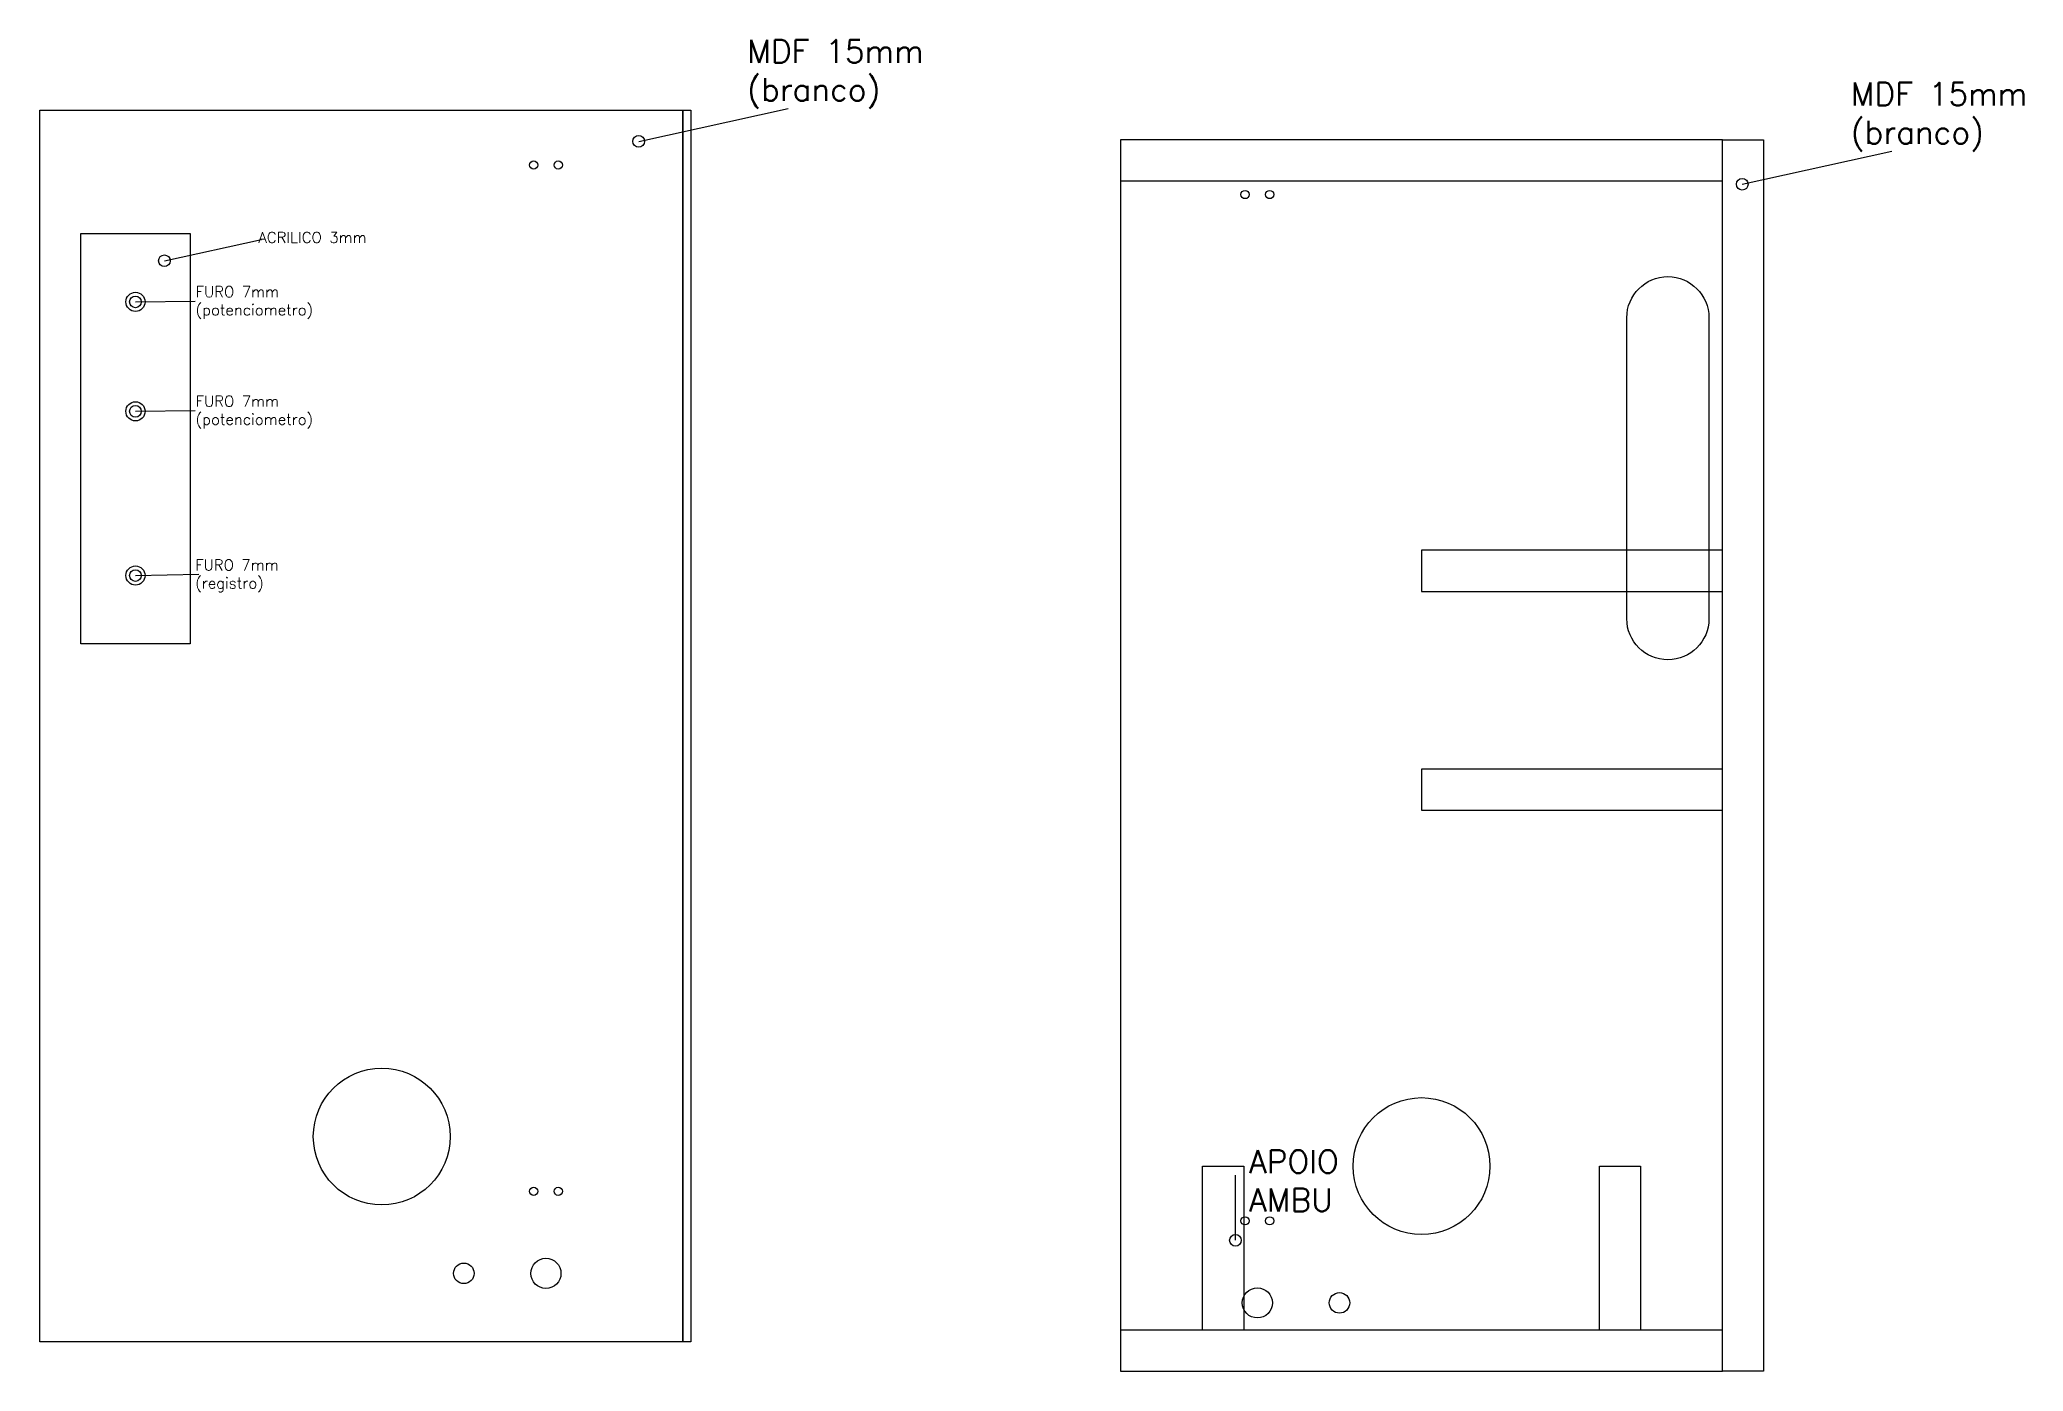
# Model space of a CAD drawing. Header units: millimetres. Extents: x 375 to 6718, y -847 to 3071.
# Drawn here: x 5314 to 6039, y 2190 to 2676 of the extents above; entities that cross this region are included whole.
import ezdxf

# ---------------------------------------------------------------- set-up
doc = ezdxf.new("R2010")
doc.units = ezdxf.units.MM
doc.header["$LTSCALE"] = 10
for name, color, linetype in [('01', 1, 'Continuous'), ('2', 2, 'Continuous'), ('AR-VEG', 252, 'Continuous')]:
    doc.layers.add(name, color=color, linetype=linetype)
doc.layers.add('B-TEXTO02', color=2, linetype='Continuous', lineweight=20)
doc.styles.add('SR80-001', font='romans.shx', dxfattribs={"height": 0.2})

msp = doc.modelspace()

# ---------------------------------------------------------------- texts
at = {"layer": 'B-TEXTO02', "attachment_point": 4, "style": 'SR80-001'}
for s, insert, char_height, width in [('\\A1;MDF 15mm\\P(branco)', (5572.88, 2663.67), 8.4008, 89.6409), ('\\A1;MDF 15mm\\P(branco)', (5976.14, 2648.01), 8.4008, 89.6409), ('\\A1;ACRILICO 3mm', (5394.21, 2604.01), 3.9755, 42.4204), ('\\A1;FURO 7mm\\P(potenciometro)', (5371.26, 2580.19), 3.9755, 42.4204), ('\\A1;FURO 7mm\\P(potenciometro)', (5371.26, 2540.19), 3.9755, 42.4204), ('\\A1;FURO 7mm\\P(registro)', (5371.11, 2480.36), 3.9755, 42.4204), ('\\A1;APOIO \\PAMBU', (5756.2, 2259.32), 8.401, 89.6409)]:
    msp.add_mtext(s, dxfattribs=dict(at, insert=insert, char_height=char_height, width=width))

# ---------------------------------------------------------------- linework, layer by layer
at = {"layer": '01'}
for p, q in [((5533.17, 2639.12), (5587.84, 2651.18)), ((5936.42, 2623.45), (5991.1, 2635.52)), ((5359.84, 2595.48), (5395.36, 2603.31)), ((5349.27, 2580.47), (5371.06, 2580.74)), ((5349.27, 2540.47), (5371.06, 2540.74)), ((5349.27, 2480.47), (5372.42, 2480.93)), ((5751.24, 2237.55), (5751.23, 2261.35))]:
    msp.add_line(p, q, dxfattribs=at)
for centre in [(5533.17, 2639.12), (5936.42, 2623.45), (5359.84, 2595.48), (5349.27, 2580.47), (5349.27, 2540.47), (5349.27, 2480.47), (5751.24, 2237.55)]:
    msp.add_circle(centre, 2.13, dxfattribs=at)
at = {"layer": '2'}
msp.add_line((5709.25, 2624.68), (5709.25, 2204.68), dxfattribs=at)
for points in [[(5314.27, 2650.47), (5549.27, 2650.47), (5549.27, 2200.47), (5314.27, 2200.47)], [(5552.27, 2200.47), (5549.27, 2200.47), (5549.27, 2650.47), (5552.27, 2650.47)], [(5929.25, 2639.68), (5944.25, 2639.68), (5944.25, 2189.68), (5929.25, 2189.68)], [(5329.27, 2605.47), (5369.27, 2605.47), (5369.27, 2455.47), (5329.27, 2455.47)]]:
    msp.add_lwpolyline(points, close=True, dxfattribs=at)
for points in [[(5929.25, 2639.68), (5709.25, 2639.68), (5709.25, 2624.68), (5929.25, 2624.68)], [(5929.25, 2489.68), (5819.25, 2489.68), (5819.25, 2474.68), (5929.25, 2474.68)], [(5929.25, 2409.68), (5819.25, 2409.68), (5819.25, 2394.68), (5929.25, 2394.68)], [(5739.25, 2204.68), (5739.25, 2264.68), (5754.25, 2264.68), (5754.25, 2204.68)], [(5884.25, 2204.68), (5884.25, 2264.68), (5899.25, 2264.68), (5899.25, 2204.68)], [(5929.25, 2204.68), (5709.25, 2204.68), (5709.25, 2189.68), (5929.25, 2189.68)]]:
    msp.add_lwpolyline(points, dxfattribs=at)
for centre, radius in [((5494.77, 2630.47), 1.5), ((5503.77, 2630.47), 1.5), ((5349.27, 2580.47), 3.5), ((5349.27, 2540.47), 3.5), ((5349.27, 2480.47), 3.5), ((5439.27, 2275.47), 25), ((5494.77, 2255.47), 1.5), ((5503.77, 2255.47), 1.5), ((5469.27, 2225.47), 3.75), ((5499.27, 2225.47), 5.5)]:
    msp.add_circle(centre, radius, dxfattribs=at)
at = {"layer": 'AR-VEG'}
msp.add_lwpolyline([(5894.25, 2464.68), (5894.25, 2574.68, -1), (5924.25, 2574.68), (5924.25, 2464.68, -1)], format="xyb", close=True, dxfattribs=at)
for centre, radius in [((5754.75, 2619.68), 1.5), ((5763.75, 2619.68), 1.5), ((5819.25, 2264.68), 25), ((5754.75, 2244.68), 1.5), ((5763.75, 2244.68), 1.5), ((5759.25, 2214.68), 5.5), ((5789.25, 2214.68), 3.75)]:
    msp.add_circle(centre, radius, dxfattribs=at)

msp.set_redraw_order([(e.dxf.handle, doc.entitydb.next_handle()) for e in msp.query("TEXT MTEXT ATTDEF DIMENSION ARC_DIMENSION")])  # texts and dimensions are drawn at this point

doc.saveas('drawing.dxf')
